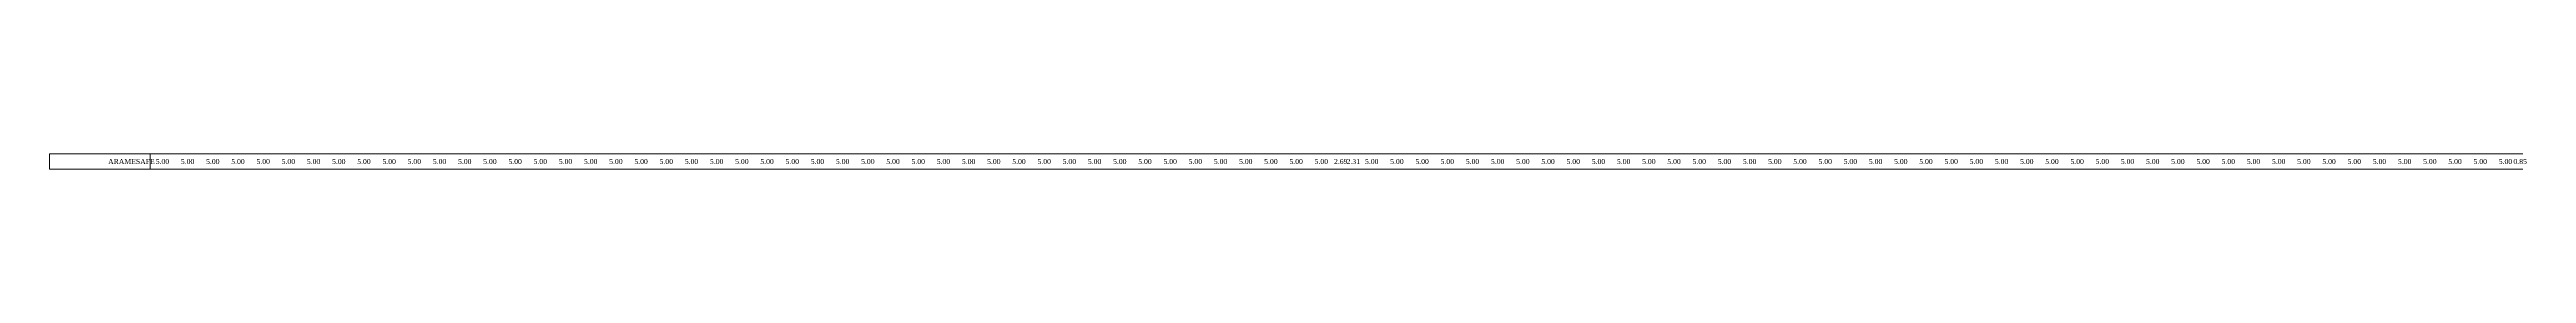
# Model space of a CAD drawing. Header units: metres. Extents: x 478603 to 489313, y 4282657 to 4289463.
# Drawn here: x 484087 to 484578.6, y 4285975.9 to 4285978.9 of the extents above; entities that cross this region are included whole.
import ezdxf

# ---------------------------------------------------------------- set-up
doc = ezdxf.new("R2010")
doc.units = ezdxf.units.M
doc.layers.add('PR_ENK_ARAMESAFE', color=5, linetype='Continuous', lineweight=0)
doc.layers.add('PR_PROFIL', color=153, linetype='Continuous', lineweight=0)
doc.styles.get("Standard").update_dxf_attribs({"font": 'times.ttf'})

msp = doc.modelspace()

# ---------------------------------------------------------------- linework, layer by layer
at = {"layer": 'PR_PROFIL'}
for p, q in [((484087.04, 4285978.86), (484577.89, 4285978.86)), ((484087.04, 4285975.86), (484087.04, 4285978.86)), ((484087.04, 4285975.86), (484577.89, 4285975.86)), ((484107.04, 4285975.86), (484107.04, 4285978.86))]:
    msp.add_line(p, q, dxfattribs=at)

# ---------------------------------------------------------------- texts
at = {"layer": 'PR_ENK_ARAMESAFE'}
for s, p in [('ARAMESAFE', (484098.67, 4285976.86)), ('5.00', (484108.11, 4285976.86)), ('5.00', (484113.11, 4285976.86)), ('5.00', (484118.11, 4285976.86)), ('5.00', (484123.11, 4285976.86)), ('5.00', (484128.11, 4285976.86)), ('5.00', (484133.11, 4285976.86)), ('5.00', (484138.11, 4285976.86)), ('5.00', (484143.11, 4285976.86)), ('5.00', (484148.11, 4285976.86)), ('5.00', (484153.11, 4285976.86)), ('5.00', (484158.11, 4285976.86)), ('5.00', (484163.11, 4285976.86)), ('5.00', (484168.11, 4285976.86)), ('5.00', (484173.11, 4285976.86)), ('5.00', (484178.11, 4285976.86)), ('5.00', (484183.11, 4285976.86)), ('5.00', (484188.11, 4285976.86)), ('5.00', (484193.11, 4285976.86)), ('5.00', (484198.11, 4285976.86)), ('5.00', (484203.11, 4285976.86)), ('5.00', (484208.11, 4285976.86)), ('5.00', (484213.11, 4285976.86)), ('5.00', (484218.11, 4285976.86)), ('5.00', (484223.11, 4285976.86)), ('5.00', (484228.11, 4285976.86)), ('5.00', (484233.11, 4285976.86)), ('5.00', (484238.11, 4285976.86)), ('5.00', (484243.11, 4285976.86)), ('5.00', (484248.11, 4285976.86)), ('5.00', (484253.11, 4285976.86)), ('5.00', (484258.11, 4285976.86)), ('5.00', (484263.11, 4285976.86)), ('5.00', (484268.11, 4285976.86)), ('5.00', (484273.11, 4285976.86)), ('5.00', (484278.11, 4285976.86)), ('5.00', (484283.11, 4285976.86)), ('5.00', (484288.11, 4285976.86)), ('5.00', (484293.11, 4285976.86)), ('5.00', (484298.11, 4285976.86)), ('5.00', (484303.11, 4285976.86)), ('5.00', (484308.11, 4285976.86)), ('5.00', (484313.11, 4285976.86)), ('5.00', (484318.11, 4285976.86)), ('5.00', (484323.11, 4285976.86)), ('5.00', (484328.11, 4285976.86)), ('5.00', (484333.11, 4285976.86)), ('5.00', (484338.11, 4285976.86)), ('2.69', (484341.95, 4285976.86)), ('2.31', (484344.45, 4285976.86)), ('5.00', (484348.11, 4285976.86)), ('5.00', (484353.11, 4285976.86)), ('5.00', (484358.11, 4285976.86)), ('5.00', (484363.11, 4285976.86)), ('5.00', (484368.11, 4285976.86)), ('5.00', (484373.11, 4285976.86)), ('5.00', (484378.11, 4285976.86)), ('5.00', (484383.11, 4285976.86)), ('5.00', (484388.11, 4285976.86)), ('5.00', (484393.11, 4285976.86)), ('5.00', (484398.11, 4285976.86)), ('5.00', (484403.11, 4285976.86)), ('5.00', (484408.11, 4285976.86)), ('5.00', (484413.11, 4285976.86)), ('5.00', (484418.11, 4285976.86)), ('5.00', (484423.11, 4285976.86)), ('5.00', (484428.11, 4285976.86)), ('5.00', (484433.11, 4285976.86)), ('5.00', (484438.11, 4285976.86)), ('5.00', (484443.11, 4285976.86)), ('5.00', (484448.11, 4285976.86)), ('5.00', (484453.11, 4285976.86)), ('5.00', (484458.11, 4285976.86)), ('5.00', (484463.11, 4285976.86)), ('5.00', (484468.11, 4285976.86)), ('5.00', (484473.11, 4285976.86)), ('5.00', (484478.11, 4285976.86)), ('5.00', (484483.11, 4285976.86)), ('5.00', (484488.11, 4285976.86)), ('5.00', (484493.11, 4285976.86)), ('5.00', (484498.11, 4285976.86)), ('5.00', (484503.11, 4285976.86)), ('5.00', (484508.11, 4285976.86)), ('5.00', (484513.11, 4285976.86)), ('5.00', (484518.11, 4285976.86)), ('5.00', (484523.11, 4285976.86)), ('5.00', (484528.11, 4285976.86)), ('5.00', (484533.11, 4285976.86)), ('5.00', (484538.11, 4285976.86)), ('5.00', (484543.11, 4285976.86)), ('5.00', (484548.11, 4285976.86)), ('5.00', (484553.11, 4285976.86)), ('5.00', (484558.11, 4285976.86)), ('5.00', (484563.11, 4285976.86)), ('5.00', (484568.11, 4285976.86)), ('5.00', (484573.11, 4285976.86)), ('0.85', (484576.03, 4285976.86))]:
    msp.add_text(s, height=1, dxfattribs=at).set_placement(p)

doc.saveas('drawing.dxf')
